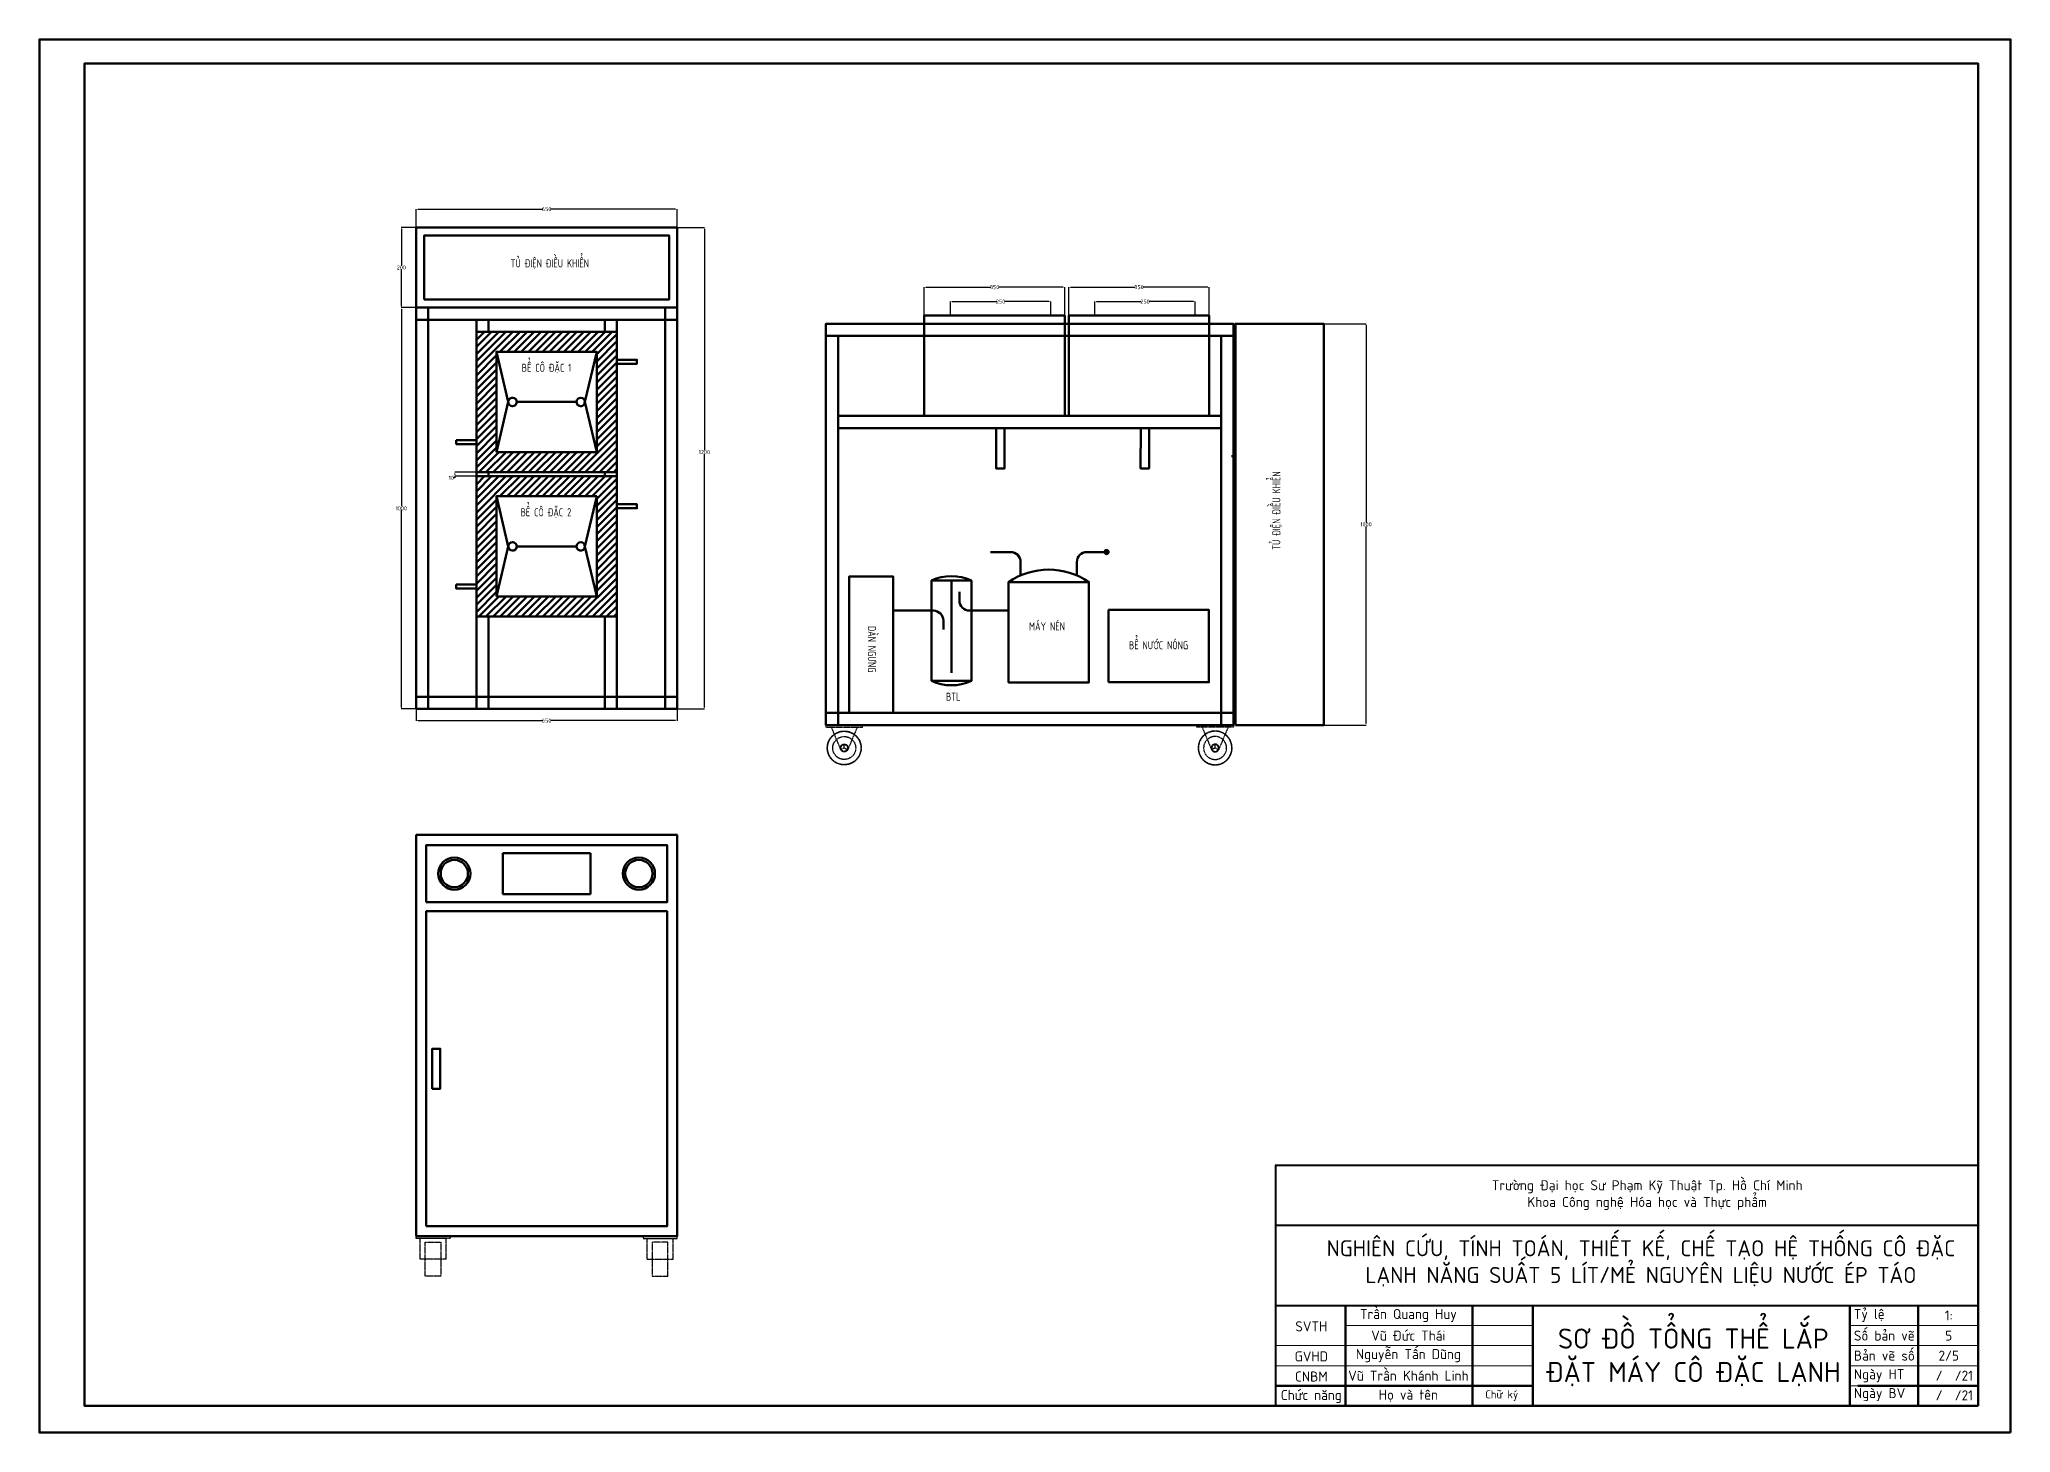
# Model space of a CAD drawing. Header units: inches. Extents: x 18834 to 27863, y -978 to 6102.
# Drawn here: x 18834 to 23745, y 2631 to 6102 of the extents above; entities that cross this region are included whole.
import ezdxf

# ---------------------------------------------------------------- set-up
doc = ezdxf.new("R2010")
doc.units = ezdxf.units.IN
doc.header["$MEASUREMENT"] = 0
doc.linetypes.add('CENTER', pattern=[2, 1.25, -0.25, 0.25, -0.25])
for name, color, linetype, lineweight in [('Dam', 7, 'Continuous', 50), ('Dim', 1, 'Continuous', 25), ('Tam', 5, 'CENTER', 25), ('Text', 6, 'Continuous', 25)]:
    doc.layers.add(name, color=color, linetype=linetype, lineweight=lineweight)
doc.layers.add('Khung', color=7, linetype='Continuous', lineweight=50, plot=False)
doc.styles.add('DIM', font='', dxfattribs={"width": 0.8, "height": 10})
doc.styles.add('Hieu', font='', dxfattribs={"height": 2})
doc.styles.get("Standard").update_dxf_attribs({"font": '', "height": 10})
doc.styles.add('style1', font='', dxfattribs={"height": 25})
doc.styles.add('TUANANH', font='', dxfattribs={"height": 5})
doc.styles.get('DIM').set_extended_font_data('TCVN 7284')
doc.styles.get('Hieu').set_extended_font_data('VNI-Helve-Condense')
doc.styles.get('Standard').set_extended_font_data('TCVN 7284')
doc.styles.get('style1').set_extended_font_data('VNI-Helve-Condense')
doc.styles.get('TUANANH').set_extended_font_data('VNI-Times')
doc.dimstyles.get("Standard").update_dxf_attribs({"dimtxt": 10, "dimasz": 4, "dimexe": 0.2, "dimexo": 0.0625, "dimgap": 0.018, "dimtad": 0, "dimtih": 1, "dimtoh": 1, "dimdec": 0, "dimzin": 0, "dimdsep": 46, "dimtxsty": 'Standard', "dimcen": 0.6, "dimclrd": 4, "dimclre": 4, "dimclrt": 1, "dimadec": 0, "dimazin": 0, "dimtfac": 1, "dimtdec": 0, "dimtofl": 0, "dimtmove": 0, "dimatfit": 3, "dimfxl": 1, "dimtfillclr": 31, "dimtolj": 1, "dimtzin": 0, "dimarcsym": 0})

msp = doc.modelspace()

# ---------------------------------------------------------------- texts
at = {"layer": 'Dam', "char_height": 20, "style": 'DIM'}
for s, width, insert, attachment_point in [('TỦ ĐIỆN ĐIỀU KHIỂN', 239.784, (20202.7, 5554.5), 3), ('MÁY NÉN', 167, (21388.5, 4650), 3), ('BỂ NƯỚC NÓNG', 184.803, (21695.4, 4602.9), 3), ('BTL', 167, (21092.2, 4474.7), 1)]:
    msp.add_mtext_dynamic_manual_height_columns(s, width=width, gutter_width=50, heights=[0], dxfattribs=dict(at, insert=insert, attachment_point=attachment_point))
for s, width, insert, attachment_point, rotation in [('TỦ ĐIỆN ĐIỀU KHIỂN', 239.784, (21905.4, 5026), 3, 90), ('DÀN NGƯNG', 167, (20917.7, 4641.2), 1, 270)]:
    msp.add_mtext_dynamic_manual_height_columns(s, width=width, gutter_width=50, heights=[0], dxfattribs=dict(at, insert=insert, attachment_point=attachment_point, rotation=rotation))
at = {"layer": 'Text', "char_height": 20, "attachment_point": 3, "style": 'DIM'}
for s, insert in [('BỂ CÔ ĐẶC 1', (20158.7, 5294.3)), ('BỂ CÔ ĐẶC 2', (20158.7, 4934.3))]:
    msp.add_mtext_dynamic_manual_height_columns(s, width=132.284, gutter_width=50, heights=[0], dxfattribs=dict(at, insert=insert))
at = {"layer": 'Text', "attachment_point": 5}
for s, insert, char_height, width in [('\\pxt36;{\\H1.25x;Trường Đại học Sư Phạm Kỹ Thuật Tp. Hồ Chí Minh\\PKhoa Công nghệ Hóa học và Thực phẩm}', (22839.2, 3222.9), 20, 1650), ('NGHIÊN CỨU, TÍNH TOÁN, THIẾT KẾ, CHẾ TẠO HỆ THỐNG CÔ ĐẶC LẠNH NĂNG SUẤT 5 LÍT/MẺ NGUYÊN LIỆU NƯỚC ÉP TÁO', (22823.6, 3052.9), 40, 1650), ('Trần Quang Huy', (22244.2, 2922.9), 25, 300), ('SVTH', (22002.4, 2895.9), 25, 150), ('SƠ ĐỒ TỔNG THỂ LẮP ĐẶT MÁY CÔ ĐẶC LẠNH', (22954.2, 2818.5), 50, 750), ('1:   ', (23590.5, 2922.9), 25, 150), ('Vũ Đức Thái', (22244.2, 2872.9), 25, 300), ('5', (23590.5, 2872.9), 25, 150), ('GVHD', (22002.4, 2820.9), 25, 150), ('2/5', (23590.5, 2822.9), 25, 150), ('CNBM', (22002.4, 2770.9), 25, 150), ('  /  /21  ', (23589.2, 2772.9), 25, 150), ('Chức năng', (22002.4, 2720.9), 25, 182.529), ('Họ và tên', (22244.2, 2722.9), 25, 300), ('Chữ ký', (22476.9, 2723.3), 20, 150), ('  /  /21', (23589.2, 2723.9), 25, 150)]:
    msp.add_mtext(s, dxfattribs=dict(at, insert=insert, char_height=char_height, width=width))
at = {"layer": 'Text', "char_height": 25}
for s, insert, width, attachment_point, style in [('{\\fTCVN 7284|b0|i0|c0|p34;Tỷ lệ}', (23354.2, 2922.9), 150, 4, 'Hieu'), ('{\\fTCVN 7284|b0|i0|c0|p34;Số bản vẽ}', (23354.2, 2872.9), 152.073, 4, 'Hieu'), ('{\\fTCVN 7284|b0|i0|c0|p34;Nguyễn Tấn Dũng}', (22244.2, 2822.9), 300, 5, 'style1'), ('\\pxt3;{\\fTCVN 7284|b0|i0|c0|p34;Bản vẽ số}', (23354.2, 2822.9), 157.099, 4, 'Hieu'), ('{\\fTCVN 7284|b0|i0|c0|p34;Vũ Trần Khánh Linh}', (22244.2, 2772.9), 300, 5, 'TUANANH'), ('{\\fTCVN 7284|b0|i0|c0|p34;Ngày HT}', (23354.2, 2772.9), 150, 4, 'Hieu'), ('{\\fTCVN 7284|b0|i0|c0|p34;Ngày BV}', (23354.2, 2709.5), 150, 7, 'Hieu')]:
    msp.add_mtext(s, dxfattribs=dict(at, insert=insert, width=width, attachment_point=attachment_point, style=style))

# ---------------------------------------------------------------- blocks, each defined once
blk = doc.blocks.new('*D329')
at = {"layer": 'Defpoints', "color": 0, "transparency": 16777216}
for p in [(19868.7, 5014.2), (19922.2, 5024.2), (19922.2, 5014.2)]:
    blk.add_point(p, dxfattribs=at)
at = {"layer": 'Dim', "color": 4, "lineweight": -2, "transparency": 16777216}
for p, q in [((19868.7, 5010.2), (19864.7, 5010.2)), ((19922.1, 5024.2), (19868.5, 5024.2)), ((19922.1, 5014.2), (19868.5, 5014.2)), ((19868.7, 5020.2), (19868.7, 5018.2)), ((19868.7, 5014.2), (19868.7, 5010.2))]:
    blk.add_line(p, q, dxfattribs=at)
at = {"layer": 'Dim', "color": 4, "transparency": 16777216}
for points in [[(19868, 5020.2), (19869.3, 5020.2), (19868.7, 5024.2)], [(19868, 5018.2), (19869.3, 5018.2), (19868.7, 5014.2)]]:
    blk.add_solid(points, dxfattribs=at)
at = {"layer": 'Dim', "color": 1, "transparency": 16777216, "insert": (19859.6, 5010.2), "char_height": 10, "attachment_point": 5}
blk.add_mtext('\\A1;10', dxfattribs=at)
blk = doc.blocks.new('*D330')
at = {"layer": 'Defpoints', "color": 0, "transparency": 16777216}
for p in [(20422.2, 5634.2), (20422.2, 4434.2), (20490.2, 4434.2)]:
    blk.add_point(p, dxfattribs=at)
at = {"layer": 'Dim', "color": 4, "lineweight": -2, "transparency": 16777216}
for p, q in [((20422.2, 5634.2), (20490.4, 5634.2)), ((20490.2, 5630.2), (20490.2, 5079.2)), ((20490.2, 4438.2), (20490.2, 5069.2)), ((20422.2, 4434.2), (20490.4, 4434.2))]:
    blk.add_line(p, q, dxfattribs=at)
at = {"layer": 'Dim', "color": 4, "transparency": 16777216}
for points in [[(20489.5, 5630.2), (20490.8, 5630.2), (20490.2, 5634.2)], [(20489.5, 4438.2), (20490.8, 4438.2), (20490.2, 4434.2)]]:
    blk.add_solid(points, dxfattribs=at)
at = {"layer": 'Dim', "color": 1, "transparency": 16777216, "insert": (20490.2, 5074.2), "char_height": 10, "attachment_point": 5}
blk.add_mtext('\\A1;1200', dxfattribs=at)
blk = doc.blocks.new('*D331')
at = {"layer": 'Defpoints', "color": 0, "transparency": 16777216}
for p in [(19772.2, 4434.2), (20422.2, 4434.2), (20422.2, 4405.2)]:
    blk.add_point(p, dxfattribs=at)
at = {"layer": 'Dim', "color": 4, "lineweight": -2, "transparency": 16777216}
for p, q in [((19772.2, 4434.1), (19772.2, 4405)), ((20422.2, 4434.1), (20422.2, 4405)), ((19776.2, 4405.2), (20087.6, 4405.2)), ((20418.2, 4405.2), (20106.7, 4405.2))]:
    blk.add_line(p, q, dxfattribs=at)
at = {"layer": 'Dim', "color": 4, "transparency": 16777216}
for points in [[(19776.2, 4405.8), (19776.2, 4404.5), (19772.2, 4405.2)], [(20418.2, 4405.8), (20418.2, 4404.5), (20422.2, 4405.2)]]:
    blk.add_solid(points, dxfattribs=at)
at = {"layer": 'Dim', "color": 1, "transparency": 16777216, "insert": (20097.2, 4405.2), "char_height": 10, "attachment_point": 5}
blk.add_mtext('\\A1;650', dxfattribs=at)
blk = doc.blocks.new('*D332')
at = {"layer": 'Defpoints', "color": 0, "transparency": 16777216}
for p in [(20422.2, 5679.7), (19772.2, 5634.2), (20422.2, 5634.2)]:
    blk.add_point(p, dxfattribs=at)
at = {"layer": 'Dim', "color": 4, "lineweight": -2, "transparency": 16777216}
for p, q in [((19772.2, 5634.2), (19772.2, 5679.9)), ((19776.2, 5679.7), (20087.6, 5679.7)), ((20418.2, 5679.7), (20106.7, 5679.7)), ((20422.2, 5634.2), (20422.2, 5679.9))]:
    blk.add_line(p, q, dxfattribs=at)
at = {"layer": 'Dim', "color": 4, "transparency": 16777216}
for points in [[(19776.2, 5680.3), (19776.2, 5679), (19772.2, 5679.7)], [(20418.2, 5680.3), (20418.2, 5679), (20422.2, 5679.7)]]:
    blk.add_solid(points, dxfattribs=at)
at = {"layer": 'Dim', "color": 1, "transparency": 16777216, "insert": (20097.2, 5679.7), "char_height": 10, "attachment_point": 5}
blk.add_mtext('\\A1;650', dxfattribs=at)
blk = doc.blocks.new('*D333')
at = {"layer": 'Defpoints', "color": 0, "transparency": 16777216}
for p in [(19772.2, 5634.2), (19735.2, 5434.2), (19772.2, 5434.2)]:
    blk.add_point(p, dxfattribs=at)
at = {"layer": 'Dim', "color": 4, "lineweight": -2, "transparency": 16777216}
for p, q in [((19772.1, 5634.2), (19735, 5634.2)), ((19735.2, 5630.2), (19735.2, 5539.2)), ((19735.2, 5438.2), (19735.2, 5529.2)), ((19772.1, 5434.2), (19735, 5434.2))]:
    blk.add_line(p, q, dxfattribs=at)
at = {"layer": 'Dim', "color": 4, "transparency": 16777216}
for points in [[(19734.6, 5630.2), (19735.9, 5630.2), (19735.2, 5634.2)], [(19734.6, 5438.2), (19735.9, 5438.2), (19735.2, 5434.2)]]:
    blk.add_solid(points, dxfattribs=at)
at = {"layer": 'Dim', "color": 1, "transparency": 16777216, "insert": (19735.2, 5534.2), "char_height": 10, "attachment_point": 5}
blk.add_mtext('\\A1;200', dxfattribs=at)
blk = doc.blocks.new('*D335')
at = {"layer": 'Dam', "color": 4, "lineweight": -2, "transparency": 16777216}
for p, q in [((21038.2, 5414.2), (21038.2, 5485.4)), ((21042.2, 5485.2), (21203.6, 5485.2)), ((21384.2, 5485.2), (21222.7, 5485.2)), ((21388.2, 5414.2), (21388.2, 5485.4))]:
    blk.add_line(p, q, dxfattribs=at)
at = {"layer": 'Dam', "color": 4, "transparency": 16777216}
for points in [[(21042.2, 5485.8), (21042.2, 5484.5), (21038.2, 5485.2)], [(21384.2, 5485.8), (21384.2, 5484.5), (21388.2, 5485.2)]]:
    blk.add_solid(points, dxfattribs=at)
at = {"layer": 'Defpoints', "color": 0, "transparency": 16777216}
for p in [(21388.2, 5485.2), (21038.2, 5414.2), (21388.2, 5414.2)]:
    blk.add_point(p, dxfattribs=at)
at = {"layer": 'Dam', "color": 1, "transparency": 16777216, "insert": (21213.2, 5485.2), "char_height": 10, "attachment_point": 5}
blk.add_mtext('\\A1;350', dxfattribs=at)
blk = doc.blocks.new('*D334')
at = {"layer": 'Dam', "color": 4, "lineweight": -2, "transparency": 16777216}
for p, q in [((21103.2, 5414.2), (21103.2, 5449.4)), ((21107.2, 5449.2), (21218.6, 5449.2)), ((21349.2, 5449.2), (21237.7, 5449.2)), ((21353.2, 5414.2), (21353.2, 5449.4))]:
    blk.add_line(p, q, dxfattribs=at)
at = {"layer": 'Dam', "color": 4, "transparency": 16777216}
for points in [[(21107.2, 5449.8), (21107.2, 5448.5), (21103.2, 5449.2)], [(21349.2, 5449.8), (21349.2, 5448.5), (21353.2, 5449.2)]]:
    blk.add_solid(points, dxfattribs=at)
at = {"layer": 'Defpoints', "color": 0, "transparency": 16777216}
for p in [(21103.2, 5414.2), (21353.2, 5449.2), (21353.2, 5414.2)]:
    blk.add_point(p, dxfattribs=at)
at = {"layer": 'Dam', "color": 1, "transparency": 16777216, "insert": (21228.2, 5449.2), "char_height": 10, "attachment_point": 5}
blk.add_mtext('\\A1;250', dxfattribs=at)
blk = doc.blocks.new('*D337')
at = {"layer": 'Dam', "color": 4, "lineweight": -2, "transparency": 16777216}
for p, q in [((21398.2, 5414.2), (21398.2, 5485.4)), ((21402.2, 5485.2), (21563.6, 5485.2)), ((21744.2, 5485.2), (21582.7, 5485.2)), ((21748.2, 5414.2), (21748.2, 5485.4))]:
    blk.add_line(p, q, dxfattribs=at)
at = {"layer": 'Dam', "color": 4, "transparency": 16777216}
for points in [[(21402.2, 5485.8), (21402.2, 5484.5), (21398.2, 5485.2)], [(21744.2, 5485.8), (21744.2, 5484.5), (21748.2, 5485.2)]]:
    blk.add_solid(points, dxfattribs=at)
at = {"layer": 'Defpoints', "color": 0, "transparency": 16777216}
for p in [(21748.2, 5485.2), (21398.2, 5414.2), (21748.2, 5414.2)]:
    blk.add_point(p, dxfattribs=at)
at = {"layer": 'Dam', "color": 1, "transparency": 16777216, "insert": (21573.2, 5485.2), "char_height": 10, "attachment_point": 5}
blk.add_mtext('\\A1;350', dxfattribs=at)
blk = doc.blocks.new('*D336')
at = {"layer": 'Dam', "color": 4, "lineweight": -2, "transparency": 16777216}
for p, q in [((21463.2, 5414.2), (21463.2, 5449.4)), ((21467.2, 5449.2), (21578.6, 5449.2)), ((21709.2, 5449.2), (21597.7, 5449.2)), ((21713.2, 5414.2), (21713.2, 5449.4))]:
    blk.add_line(p, q, dxfattribs=at)
at = {"layer": 'Dam', "color": 4, "transparency": 16777216}
for points in [[(21467.2, 5449.8), (21467.2, 5448.5), (21463.2, 5449.2)], [(21709.2, 5449.8), (21709.2, 5448.5), (21713.2, 5449.2)]]:
    blk.add_solid(points, dxfattribs=at)
at = {"layer": 'Defpoints', "color": 0, "transparency": 16777216}
for p in [(21463.2, 5414.2), (21713.2, 5449.2), (21713.2, 5414.2)]:
    blk.add_point(p, dxfattribs=at)
at = {"layer": 'Dam', "color": 1, "transparency": 16777216, "insert": (21588.2, 5449.2), "char_height": 10, "attachment_point": 5}
blk.add_mtext('\\A1;250', dxfattribs=at)
blk = doc.blocks.new('*D338')
at = {"layer": 'Defpoints', "color": 0, "transparency": 16777216}
for p in [(19772.2, 5434.2), (19735.2, 4434.2), (19772.2, 4434.2)]:
    blk.add_point(p, dxfattribs=at)
at = {"layer": 'Dim', "color": 4, "lineweight": -2, "transparency": 16777216}
for p, q in [((19772.1, 5434.2), (19735, 5434.2)), ((19735.2, 5430.2), (19735.2, 4939.2)), ((19735.2, 4438.2), (19735.2, 4929.2)), ((19772.1, 4434.2), (19735, 4434.2))]:
    blk.add_line(p, q, dxfattribs=at)
at = {"layer": 'Dim', "color": 4, "transparency": 16777216}
for points in [[(19734.5, 5430.2), (19735.8, 5430.2), (19735.2, 5434.2)], [(19734.5, 4438.2), (19735.8, 4438.2), (19735.2, 4434.2)]]:
    blk.add_solid(points, dxfattribs=at)
at = {"layer": 'Dim', "color": 1, "transparency": 16777216, "insert": (19735.2, 4934.2), "char_height": 10, "attachment_point": 5}
blk.add_mtext('\\A1;1000', dxfattribs=at)
blk = doc.blocks.new('bánh xe 2')
at = {"layer": 'Tam', "color": 0}
for p, q in [((25231, 12771), (25249.1, 12728)), ((25281, 12771), (25262.9, 12728)), ((25256, 12731), (25256, 12738.5)), ((25256, 12731), (25249.1, 12728)), ((25256, 12731), (25262.9, 12728))]:
    blk.add_line(p, q, dxfattribs=at)
blk.add_lwpolyline([(25221, 12771), (25291, 12771), (25291, 12775), (25221, 12775)], close=True, dxfattribs=at)
for radius in [32.5, 32, 22, 7.5, 6.5]:
    blk.add_circle((25256, 12731), radius, dxfattribs=at)
blk = doc.blocks.new('BÁNH XE')
at = {"layer": 'Tam', "color": 0}
for p, q in [((26570, 13216), (26570, 13256)), ((26570, 13256), (26620, 13256)), ((26620, 13216), (26620, 13256)), ((26570, 13216), (26620, 13216))]:
    blk.add_line(p, q, dxfattribs=at)
for points in [[(26562.5, 13256), (26627.5, 13256), (26627.5, 13260), (26562.5, 13260)], [(26580, 13183.5), (26610, 13183.5), (26610, 13248.5), (26580, 13248.5)]]:
    blk.add_lwpolyline(points, close=True, dxfattribs=at)
blk = doc.blocks.new('*D339')
at = {"layer": 'Dam', "color": 4, "lineweight": -2, "transparency": 16777216}
for p, q in [((22033.2, 5394.2), (22138.9, 5394.2)), ((22138.7, 5390.2), (22138.7, 4899.2)), ((22138.7, 4398.2), (22138.7, 4889.2)), ((22033.2, 4394.2), (22138.9, 4394.2))]:
    blk.add_line(p, q, dxfattribs=at)
at = {"layer": 'Dam', "color": 4, "transparency": 16777216}
for points in [[(22138, 5390.2), (22139.3, 5390.2), (22138.7, 5394.2)], [(22138, 4398.2), (22139.3, 4398.2), (22138.7, 4394.2)]]:
    blk.add_solid(points, dxfattribs=at)
at = {"layer": 'Defpoints', "color": 0, "transparency": 16777216}
for p in [(22033.2, 5394.2), (22033.2, 4394.2), (22138.7, 4394.2)]:
    blk.add_point(p, dxfattribs=at)
at = {"layer": 'Dam', "color": 1, "transparency": 16777216, "insert": (22138.7, 4894.2), "char_height": 10, "attachment_point": 5}
blk.add_mtext('\\A1;1000', dxfattribs=at)

# ---------------------------------------------------------------- dimensions: what is measured, and where the dimension line sits
at = {"layer": 'Dam'}
for base, p1, p2, picture, middle in [((21388.2, 5485.2), (21038.2, 5414.2), (21388.2, 5414.2), '*D335', (21213.2, 5485.2)), ((21353.2, 5449.2), (21103.2, 5414.2), (21353.2, 5414.2), '*D334', (21228.2, 5449.2)), ((21748.2, 5485.2), (21398.2, 5414.2), (21748.2, 5414.2), '*D337', (21573.2, 5485.2)), ((21713.2, 5449.2), (21463.2, 5414.2), (21713.2, 5414.2), '*D336', (21588.2, 5449.2))]:
    dim = msp.add_linear_dim(base=base, p1=p1, p2=p2, dimstyle='Standard', dxfattribs=at)
    dim.commit()
    dim.dimension.update_dxf_attribs({"geometry": picture, "text_midpoint": middle})
dim = msp.add_linear_dim(base=(22138.7, 4394.2), p1=(22033.2, 5394.2), p2=(22033.2, 4394.2), angle=90, dimstyle='Standard', dxfattribs=at)
dim.commit()
dim.dimension.update_dxf_attribs({"geometry": '*D339', "text_midpoint": (22138.7, 4894.2), "dimtype": 160})
at = {"layer": 'Dim'}
for base, p1, p2, picture, middle in [((20422.2, 5679.7), (19772.2, 5634.2), (20422.2, 5634.2), '*D332', (20097.2, 5679.7)), ((20422.2, 4405.2), (19772.2, 4434.2), (20422.2, 4434.2), '*D331', (20097.2, 4405.2))]:
    dim = msp.add_linear_dim(base=base, p1=p1, p2=p2, dimstyle='Standard', dxfattribs=at)
    dim.commit()
    dim.dimension.update_dxf_attribs({"geometry": picture, "text_midpoint": middle})
for base, p1, p2, picture, middle in [((19735.2, 5434.2), (19772.2, 5634.2), (19772.2, 5434.2), '*D333', (19735.2, 5534.2)), ((19735.2, 4434.2), (19772.2, 5434.2), (19772.2, 4434.2), '*D338', (19735.2, 4934.2)), ((19868.7, 5014.2), (19922.2, 5024.2), (19922.2, 5014.2), '*D329', (19859.6, 5010.2))]:
    dim = msp.add_linear_dim(base=base, p1=p1, p2=p2, angle=90, dimstyle='Standard', dxfattribs=at)
    dim.commit()
    dim.dimension.update_dxf_attribs({"geometry": picture, "text_midpoint": middle})
dim = msp.add_linear_dim(base=(20490.2, 4434.2), p1=(20422.2, 5634.2), p2=(20422.2, 4434.2), angle=90, dimstyle='Standard', dxfattribs=at)
dim.commit()
dim.dimension.update_dxf_attribs({"geometry": '*D330', "text_midpoint": (20490.2, 5074.2), "dimtype": 160})

# ---------------------------------------------------------------- hatches: boundary and pattern name
at = {"layer": 'Dam'}
h = msp.add_hatch(dxfattribs=at)
h.set_pattern_fill('ANSI31', color=256, scale=100)
h.set_pattern_definition([(45, (-12691.842, 882.682), (-8.8388348, 8.8388348), [])])
h.paths.add_polyline_path([(19922.2, 5374.2), (19922.2, 5024.2), (20272.2, 5024.2), (20272.2, 5374.2)])
h.paths.add_polyline_path([(20222.2, 5324.2), (20222.2, 5074.2), (19972.2, 5074.2), (19972.2, 5324.2)], flags=16)
h = msp.add_hatch(dxfattribs=at)
h.set_pattern_fill('ANSI31', color=256, scale=100)
h.set_pattern_definition([(45, (-12691.842, 522.682), (-8.8388348, 8.8388348), [])])
h.paths.add_polyline_path([(19922.2, 5014.2), (19922.2, 4664.2), (20272.2, 4664.2), (20272.2, 5014.2)])
h.paths.add_polyline_path([(20222.2, 4964.2), (20222.2, 4714.2), (19972.2, 4714.2), (19972.2, 4964.2)], flags=16)
h = msp.add_hatch(dxfattribs=at)
h.set_pattern_fill('ANSI31', color=256)
h.set_pattern_definition([(45, (-10160.34158, -4361.81783), (-0.08838834765, 0.08838834765), [])])
h.paths.add_polyline_path([(21487.2, 4825.2, 1), (21497.2, 4825.2, 1)])

# ---------------------------------------------------------------- linework, layer by layer
for p, q in [((19922.2, 5434.2), (19892.2, 5434.2)), ((20272.2, 5404.2), (20242.2, 5404.2)), ((20001.7, 5199.2), (19972.2, 5324.2)), ((20192.7, 5199.2), (20222.2, 5324.2)), ((19972.2, 5074.2), (20001.7, 5199.2)), ((20171.7, 5199.2), (20022.7, 5199.2)), ((20222.2, 5074.2), (20192.7, 5199.2)), ((21803.2, 5064.2), (21813.2, 5064.2)), ((20272.2, 5024.2), (20242.2, 5024.2)), ((20001.7, 4839.2), (19972.2, 4964.2)), ((20192.7, 4839.2), (20222.2, 4964.2)), ((19972.2, 4714.2), (20001.7, 4839.2)), ((20171.7, 4839.2), (20022.7, 4839.2)), ((20222.2, 4714.2), (20192.7, 4839.2)), ((21253.2, 4825.2), (21203.2, 4825.2)), ((21253.2, 4825.2), (21203.2, 4825.2)), ((21442.2, 4825.2), (21492.2, 4825.2)), ((21443.2, 4825.2), (21493.2, 4825.2)), ((21278.2, 4766.9), (21278.2, 4800.2)), ((21278.2, 4766.9), (21278.2, 4800.2)), ((21418.2, 4766.9), (21418.2, 4800.2)), ((21418.2, 4766.9), (21418.2, 4800.2)), ((21105.7, 4754.2), (21105.7, 4524.2)), ((21125.7, 4704.2), (21125.7, 4726.2)), ((20272.2, 4664.2), (20272.2, 4694.2)), ((21060.7, 4679.2), (20960.7, 4679.2)), ((21150.7, 4679.2), (21250.7, 4679.2)), ((21155.7, 4704.2), (21155.7, 4640.7)), ((21085.7, 4654.2), (21085.7, 4632.2)), ((19988.2, 4075.2), (20206.2, 4075.2)), ((19988.2, 3972.7), (19988.2, 4075.2)), ((20206.2, 3972.7), (20206.2, 4075.2)), ((19988.2, 3972.7), (20206.2, 3972.7)), ((23664.2, 2697.9), (23664.2, 3297.9))]:
    msp.add_line(p, q, dxfattribs=at)
for points in [[(23664.2, 2697.9), (18945.8, 2697.9), (18945.8, 6042.4), (23664.2, 6042.4)], [(19772.2, 5434.2), (20422.2, 5434.2), (20422.2, 5634.2), (19772.2, 5634.2)], [(19792.2, 5454.2), (20402.2, 5454.2), (20402.2, 5614.2), (19792.2, 5614.2)], [(19772.2, 5404.2), (19802.2, 5404.2), (19802.2, 5434.2), (19772.2, 5434.2)], [(19772.2, 5404.2), (19802.2, 5404.2), (19802.2, 4464.2), (19772.2, 4464.2)], [(19802.2, 5434.2), (20392.2, 5434.2), (20392.2, 5404.2), (19802.2, 5404.2)], [(19922.2, 5374.2), (19952.2, 5374.2), (19952.2, 5404.2), (19922.2, 5404.2)], [(20272.2, 5374.2), (20242.2, 5374.2), (20242.2, 5404.2), (20272.2, 5404.2)], [(20392.2, 5404.2), (20422.2, 5404.2), (20422.2, 5434.2), (20392.2, 5434.2)], [(20392.2, 5404.2), (20422.2, 5404.2), (20422.2, 4464.2), (20392.2, 4464.2)], [(21038.2, 5164.2), (21388.2, 5164.2), (21388.2, 5414.2), (21038.2, 5414.2)], [(21398.2, 5164.2), (21748.2, 5164.2), (21748.2, 5414.2), (21398.2, 5414.2)], [(19922.2, 5024.2), (20272.2, 5024.2), (20272.2, 5374.2), (19922.2, 5374.2)], [(20793.2, 5364.2), (21808.2, 5364.2), (21808.2, 5394.2), (20793.2, 5394.2)], [(20793.2, 4394.2), (20823.2, 4394.2), (20823.2, 5364.2), (20793.2, 5364.2)], [(21778.2, 4394.2), (21808.2, 4394.2), (21808.2, 5364.2), (21778.2, 5364.2)], [(21813.2, 4394.2), (22033.2, 4394.2), (22033.2, 5394.2), (21813.2, 5394.2)], [(19972.2, 5074.2), (20222.2, 5074.2), (20222.2, 5324.2), (19972.2, 5324.2)], [(20823.2, 5134.2), (21778.2, 5134.2), (21778.2, 5164.2), (20823.2, 5164.2)], [(19922.2, 5014.2), (19952.2, 5014.2), (19952.2, 5024.2), (19922.2, 5024.2)], [(19922.2, 4664.2), (20272.2, 4664.2), (20272.2, 5014.2), (19922.2, 5014.2)], [(20272.2, 5014.2), (20242.2, 5014.2), (20242.2, 5024.2), (20272.2, 5024.2)], [(19972.2, 4714.2), (20222.2, 4714.2), (20222.2, 4964.2), (19972.2, 4964.2)], [(20850.7, 4424.2), (20960.7, 4424.2), (20960.7, 4764.2), (20850.7, 4764.2)], [(21055.7, 4504.2), (21155.7, 4504.2), (21155.7, 4754.2), (21055.7, 4754.2)], [(21248.2, 4500.2), (21448.2, 4500.2), (21448.2, 4750.2), (21248.2, 4750.2)], [(21448.2, 4500.2), (21248.2, 4500.2), (21248.2, 4750.2), (21448.2, 4750.2)], [(21497.4, 4500.8), (21747.4, 4500.8), (21747.4, 4680.8), (21497.4, 4680.8)], [(19922.2, 4664.2), (19952.2, 4664.2), (19952.2, 4434.2), (19922.2, 4434.2)], [(20272.2, 4664.2), (20242.2, 4664.2), (20242.2, 4434.2), (20272.2, 4434.2)], [(19772.2, 4434.2), (19802.2, 4434.2), (19802.2, 4464.2), (19772.2, 4464.2)], [(19802.2, 4464.2), (20392.2, 4464.2), (20392.2, 4434.2), (19802.2, 4434.2)], [(20392.2, 4434.2), (20422.2, 4434.2), (20422.2, 4464.2), (20392.2, 4464.2)], [(20793.2, 4394.2), (20823.2, 4394.2), (20823.2, 4424.2), (20793.2, 4424.2)], [(20793.2, 4394.2), (21808.2, 4394.2), (21808.2, 4424.2), (20793.2, 4424.2)], [(19772.2, 3120.2), (20422.2, 3120.2), (20422.2, 4120.2), (19772.2, 4120.2)], [(19797.2, 3952.7), (20397.2, 3952.7), (20397.2, 4095.2), (19797.2, 4095.2)], [(19797.2, 3145.2), (20397.2, 3145.2), (20397.2, 3930.2), (19797.2, 3930.2)], [(19812.2, 3487.7), (19832.2, 3487.7), (19832.2, 3587.7), (19812.2, 3587.7)]]:
    msp.add_lwpolyline(points, close=True, dxfattribs=at)
for points in [[(20272.2, 5304.2), (20322.2, 5304.2), (20322.2, 5294.2), (20272.2, 5294.2), (20272.2, 5304.2)], [(21217.3, 5134.2), (21217.3, 5134.2), (21217.2, 5033.4), (21238.2, 5033.4), (21238.2, 5134.1)], [(21577.3, 5134.2), (21577.3, 5134.2), (21577.2, 5033.4), (21598.2, 5033.4), (21598.2, 5134.1)], [(19872.2, 5104.2), (19922.2, 5104.2), (19922.2, 5094.2), (19872.2, 5094.2), (19872.2, 5104.2)], [(20272.2, 4944.2), (20322.2, 4944.2), (20322.2, 4934.2), (20272.2, 4934.2), (20272.2, 4944.2)], [(19872.2, 4744.2), (19922.2, 4744.2), (19922.2, 4734.2), (19872.2, 4734.2), (19872.2, 4744.2)]]:
    msp.add_lwpolyline(points, dxfattribs=at)
for centre, radius in [((20012.2, 5199.2), 10.5), ((20182.2, 5199.2), 10.5), ((20012.2, 4839.2), 10.5), ((20182.2, 4839.2), 10.5), ((21492.2, 4825.2), 5), ((19867.2, 4023.9), 40), ((19867.2, 4023.9), 34), ((20327.2, 4023.9), 40), ((20327.2, 4023.9), 34)]:
    msp.add_circle(centre, radius, dxfattribs=at)
for centre, radius, start, end in [((20012.2, 5199.2), 10.5, 201.5089, 195.2895), ((20182.2, 5199.2), 10.5, 208.4369, 323.8448), ((20012.2, 4839.2), 10.5, 201.5089, 195.2895), ((20182.2, 4839.2), 10.5, 208.4369, 323.8448), ((21253.2, 4800.2), 25, 0, 90), ((21253.2, 4800.2), 25, 0, 90), ((21443.2, 4800.2), 25, 90, 180), ((21443.2, 4800.2), 25, 90, 180), ((21105.7, 4646.6), 118.7, 65.0878, 114.9122), ((21348.2, 4606.3), 175.2, 55.1939, 124.8061), ((21348.2, 4606.3), 175.2, 55.1939, 124.8061), ((21060.7, 4654.2), 25, 0, 90), ((21150.7, 4704.2), 25, 180, 270), ((21105.7, 4611.9), 118.7, 245.0878, 294.9122)]:
    msp.add_arc(centre, radius, start, end, dxfattribs=at)
at = {"layer": 'Khung'}
msp.add_lwpolyline([(23744.6, 2631.2), (18833.5, 2631.2), (18833.5, 6102.5), (23744.6, 6102.5)], close=True, dxfattribs=at)
at = {"layer": 'Text', "lineweight": 40}
for p, q in [((21912.2, 3297.9), (23664.2, 3297.9)), ((21914.2, 2697.9), (21914.2, 3297.9)), ((21914.2, 3147.9), (23664.2, 3147.9)), ((21914.2, 2947.9), (23664.2, 2947.9))]:
    msp.add_line(p, q, dxfattribs=at)
at = {"layer": 'Text', "lineweight": 50}
for p, q in [((22404.2, 2697.9), (22404.2, 2947.9)), ((22554.2, 2697.9), (22554.2, 2947.9)), ((23344.2, 2697.9), (23344.2, 2947.9)), ((23514.2, 2697.9), (23514.2, 2947.9)), ((22087.4, 2697.9), (22087.4, 2945.9)), ((21914.2, 2747.9), (22554.2, 2747.9)), ((23364.2, 2747.9), (23664.2, 2747.9))]:
    msp.add_line(p, q, dxfattribs=at)
at = {"layer": 'Text', "lineweight": 20}
for p, q in [((22087.4, 2897.9), (22554.2, 2897.9)), ((23344.2, 2897.9), (23664.2, 2897.9)), ((21913.2, 2847.9), (22554.2, 2847.9)), ((23344.2, 2847.9), (23664.2, 2847.9)), ((21914.2, 2797.9), (22554.2, 2797.9)), ((23344.2, 2797.9), (23664.2, 2797.9)), ((23344.2, 2747.9), (23664.2, 2747.9)), ((21914.2, 2697.9), (23664.2, 2697.9))]:
    msp.add_line(p, q, dxfattribs=at)

# ---------------------------------------------------------------- block references
at = {"layer": 'Dam', "yscale": 1.3, "zscale": 1.3}
for name, p, xscale in [('bánh xe 2', (-11994.1, -12213.3), 1.3), ('bánh xe 2', (54595.5, -12213.3), -1.3), ('BÁNH XE', (54387.9, -14117.8), -1.3), ('BÁNH XE', (-14193.6, -14117.8), 1.3)]:
    msp.add_blockref(name, p, dxfattribs=dict(at, xscale=xscale))

msp.set_redraw_order([(e.dxf.handle, doc.entitydb.next_handle()) for e in msp.query("TEXT MTEXT ATTDEF DIMENSION ARC_DIMENSION")])  # texts and dimensions are drawn at this point

doc.saveas('drawing.dxf')
